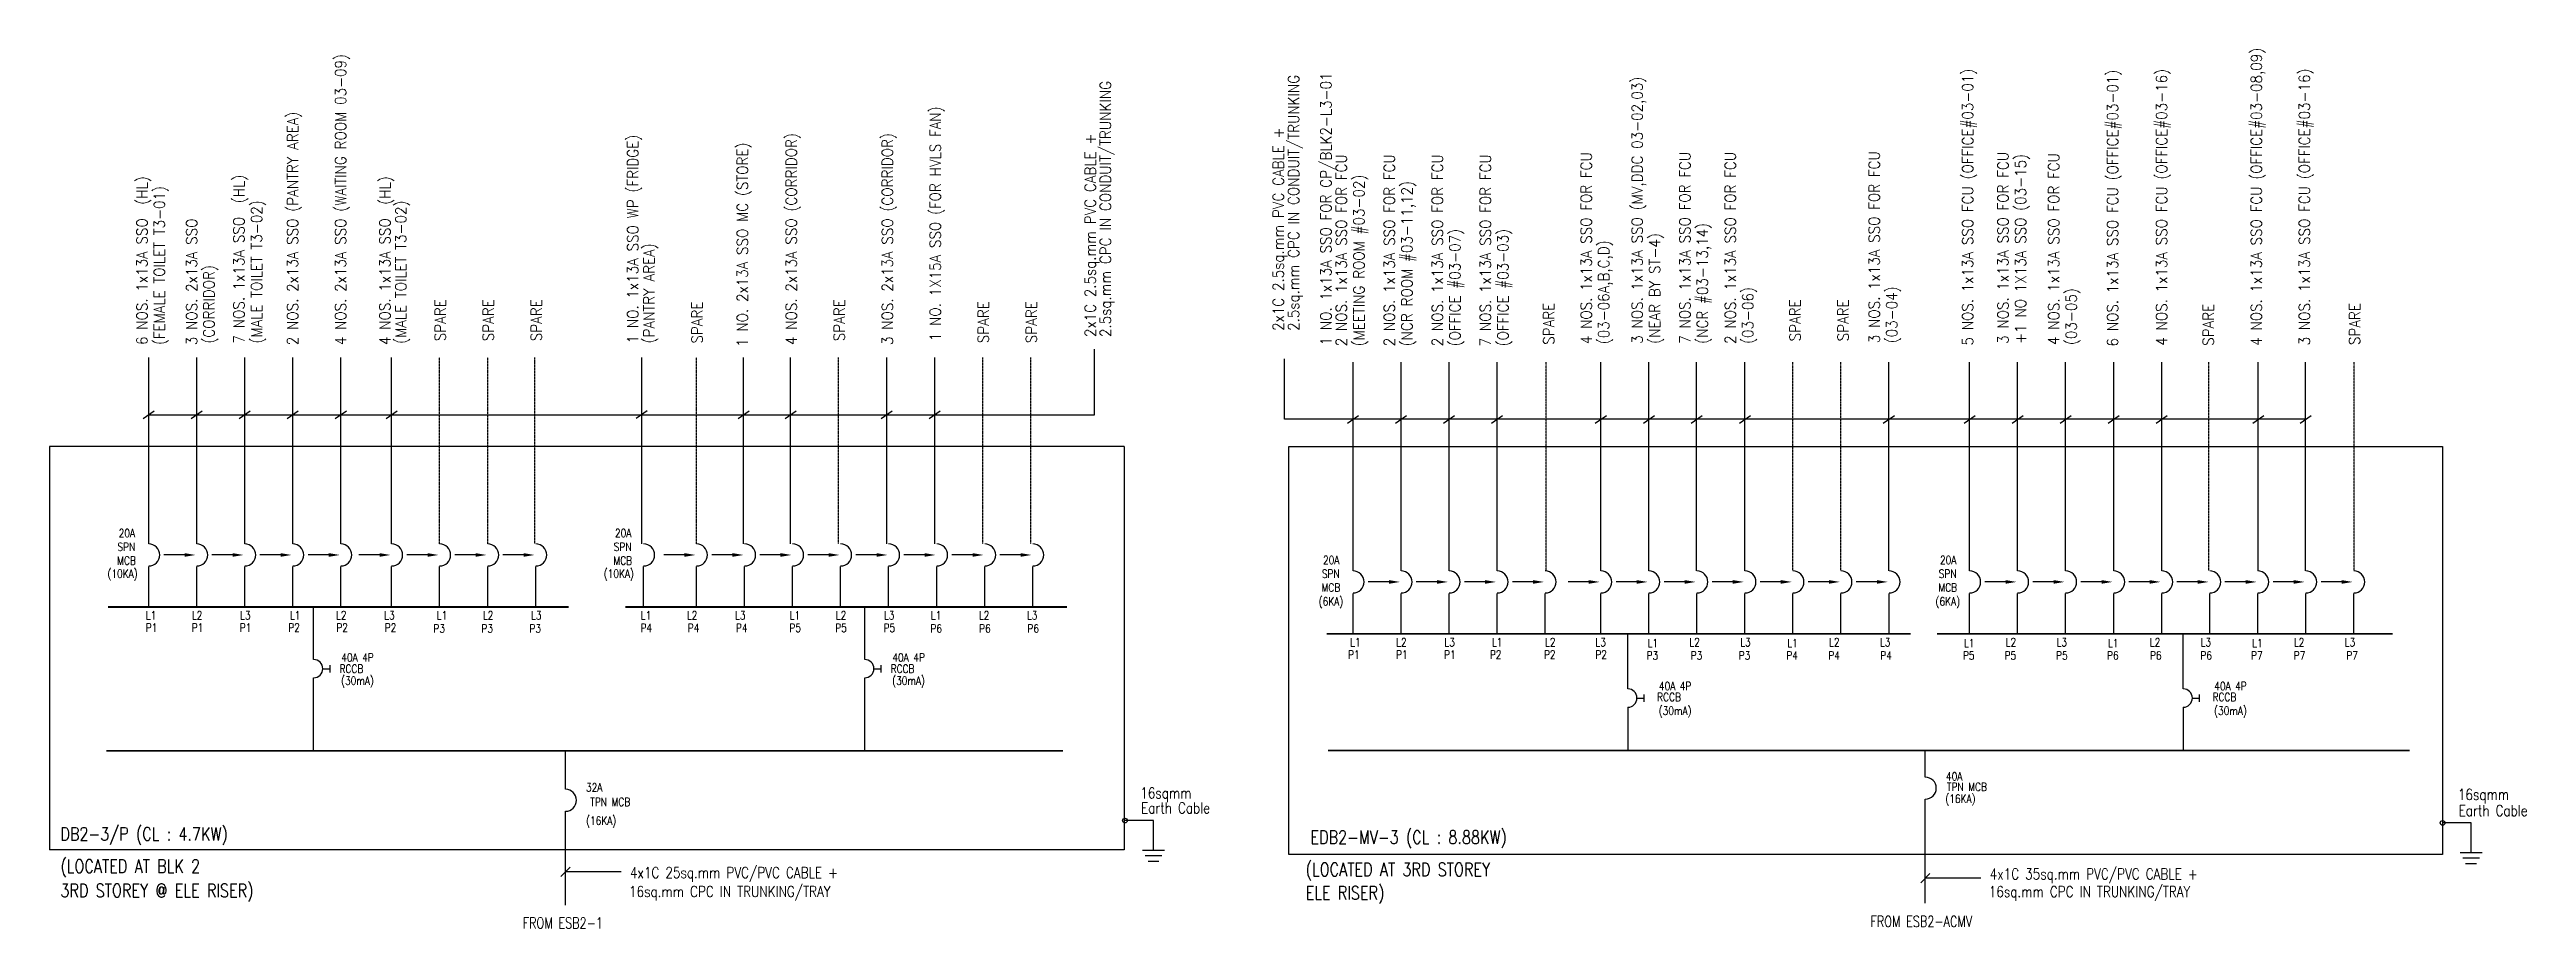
# Model space of a CAD drawing. Header units: millimetres. Extents: x 1219726 to 1461601, y 256790 to 556099.
# Drawn here: x 1255593 to 1323233, y 396265 to 420259 of the extents above; entities that cross this region are included whole.
import ezdxf
from ezdxf.enums import TextEntityAlignment as Align

# ---------------------------------------------------------------- set-up
doc = ezdxf.new("R2010")
doc.units = ezdxf.units.MM
doc.header["$LTSCALE"] = 0.01
doc.linetypes.add('DASHED', pattern=[19.05, 12.7, -6.35])
doc.linetypes.add('{ -E- }', pattern=[0])
doc.styles.add('100', font='romans.shx', dxfattribs={"width": 0.8, "height": 250})
doc.styles.add('A2', font='SIMPLEX.shx', dxfattribs={"width": 0.95, "height": 190})
doc.styles.add('PwNote', font='Romans.shx', dxfattribs={"width": 0.75, "bigfont": 'Special.shx'})
doc.styles.add('ROMANS', font='romans', dxfattribs={"width": 0.75})

msp = doc.modelspace()

# ---------------------------------------------------------------- texts
for s, height, rotation, style, width, p in [('4 NOS. 2x13A SSO (WAITING ROOM 03-09) ', 300, 90, 'A2', 0.9, (1263690, 412186)), ('4 NOS. 1x13A SSO FCU (OFFICE#03-08,09) ', 300, 90, 'A2', 0.9, (1316006, 412170)), ('2.5sq.mm CPC IN CONDUIT/TRUNKING', 300, 90, 'A2', 0.9, (1289716, 412579)), ('1 NO. 1x13A SSO FOR CP/BLK2-L3-01', 300, 90, 'A2', 0.9, (1290599, 412182)), ('3 NOS. 1x13A SSO (MV,DDC 03-02,03)', 300, 90, 'A2', 0.9, (1299098, 412225)), ('5 NOS. 1x13A SSO FCU (OFFICE#03-01) ', 300, 90, 'A2', 0.9, (1308124, 412178)), ('6 NOS. 1x13A SSO FCU (OFFICE#03-01) ', 300, 90, 'A2', 0.9, (1312079, 412152)), ('4 NOS. 1x13A SSO FCU (OFFICE#03-16) ', 300, 90, 'A2', 0.9, (1313417, 412173)), ('3 NOS. 1x13A SSO FCU (OFFICE#03-16) ', 300, 90, 'A2', 0.9, (1317319, 412183)), ('2.5sq.mm CPC IN CONDUIT/TRUNKING', 300, 90, 'A2', 0.9, (1284579, 412410)), ('2 NOS. 2x13A SSO (PANTRY AREA) ', 300, 90, 'A2', 0.9, (1262379, 412186)), ('1 NO. 1X15A SSO (FOR HVLS FAN)', 300, 90, 'A2', 0.9, (1279931, 412295)), ('2x1C 2.5sq.mm PVC CABLE +', 300, 90, 'A2', 0.9, (1289298, 412579)), ('1 NO. 1x13A SSO WP (FRIDGE) ', 300, 90, 'A2', 0.9, (1271670, 412237)), ('1 NO. 2x13A SSO MC (STORE) ', 300, 90, 'A2', 0.9, (1274663, 412140)), ('4 NOS. 2x13A SSO (CORRIDOR) ', 300, 90, 'A2', 0.9, (1275999, 412191)), ('3 NOS. 2x13A SSO (CORRIDOR) ', 300, 90, 'A2', 0.9, (1278623, 412191)), ('2x1C 2.5sq.mm PVC CABLE +', 300, 90, 'A2', 0.9, (1284161, 412410)), ('2 NOS. 1x13A SSO FOR FCU', 300, 90, 'A2', 0.9, (1291020, 412157)), ('2 NOS. 1x13A SSO FOR FCU', 300, 90, 'A2', 0.9, (1292331, 412157)), ('2 NOS. 1x13A SSO FOR FCU', 300, 90, 'A2', 0.9, (1293643, 412157)), ('7 NOS. 1x13A SSO FOR FCU', 300, 90, 'A2', 0.9, (1294955, 412157)), ('4 NOS. 1x13A SSO FOR FCU', 300, 90, 'A2', 0.9, (1297707, 412215)), ('7 NOS. 1x13A SSO FOR FCU', 300, 90, 'A2', 0.9, (1300401, 412225)), ('2 NOS. 1x13A SSO FOR FCU', 300, 90, 'A2', 0.9, (1301642, 412222)), ('3 NOS. 1x13A SSO FOR FCU', 300, 90, 'A2', 0.9, (1305571, 412241)), ('3 NOS. 1x13A SSO FOR FCU', 300, 90, 'A2', 0.9, (1309089, 412223)), ('+1 NO 1X13A SSO (03-15)', 300, 90, 'A2', 0.9, (1309567, 412223)), ('4 NOS. 1x13A SSO FOR FCU', 300, 90, 'A2', 0.9, (1310473, 412191)), ('6 NOS. 1x13A SSO  (HL) ', 300, 90, 'A2', 0.9, (1258268, 412193)), ('7 NOS. 1x13A SSO  (HL) ', 300, 90, 'A2', 0.9, (1260913, 412232)), ('4 NOS. 1x13A SSO  (HL) ', 300, 90, 'A2', 0.9, (1264902, 412193)), ('(MEETING ROOM #03-02) ', 300, 90, 'A2', 0.9, (1291498, 412157)), ('(FEMALE TOILET T3-01)', 300, 90, 'A2', 0.9, (1258741, 412193)), ('(MALE TOILET T3-02)', 300, 90, 'A2', 0.9, (1261398, 412232)), ('(MALE TOILET T3-02)', 300, 90, 'A2', 0.9, (1265336, 412223)), ('(NCR ROOM #03-11,12) ', 300, 90, 'A2', 0.9, (1292809, 412157)), ('3 NOS. 2x13A SSO ', 300, 90, 'A2', 0.9, (1259624, 412186)), ('(OFFICE #03-07) ', 300, 90, 'A2', 0.9, (1294121, 412157)), ('(OFFICE #03-03) ', 300, 90, 'A2', 0.9, (1295433, 412157)), ('(NCR #03-13,14) ', 300, 90, 'A2', 0.9, (1300879, 412225)), ('(PANTRY AREA)', 300, 90, 'A2', 0.9, (1272109, 412237)), ('(03-06A,B,C,D)', 300, 90, 'A2', 0.9, (1298185, 412215)), ('(NEAR BY ST-4) ', 300, 90, 'A2', 0.9, (1299576, 412225)), ('(CORRIDOR)', 300, 90, 'A2', 0.9, (1260094, 412232)), ('SPARE', 300, 90, 'A2', 0.9, (1266411, 412295)), ('SPARE', 300, 90, 'A2', 0.9, (1267723, 412295)), ('SPARE', 300, 90, 'A2', 0.9, (1269035, 412295)), ('SPARE', 300, 90, 'A2', 0.9, (1273426, 412232)), ('SPARE', 300, 90, 'A2', 0.9, (1277307, 412295)), ('SPARE', 300, 90, 'A2', 0.9, (1281242, 412242)), ('SPARE', 300, 90, 'A2', 0.9, (1282554, 412242)), ('SPARE', 300, 90, 'A2', 0.9, (1296684, 412199)), ('(03-06)', 300, 90, 'A2', 0.9, (1302120, 412222)), ('SPARE', 300, 90, 'A2', 0.9, (1303411, 412293)), ('SPARE', 300, 90, 'A2', 0.9, (1304723, 412293)), ('(03-04)', 300, 90, 'A2', 0.9, (1306049, 412241)), ('(03-05)', 300, 90, 'A2', 0.9, (1310951, 412191)), ('SPARE', 300, 90, 'A2', 0.9, (1314694, 412171)), ('SPARE', 300, 90, 'A2', 0.9, (1318691, 412190)), ('(10KA)', 225, 360, '100', 0.8, (1257175, 405839)), ('(10KA)', 225, 360, '100', 0.8, (1270727, 405839)), ('4x1C 25sq.mm PVC/PVC CABLE +', 300, 360, 'PwNote', 0.8, (1271444, 397640)), ('4x1C 35sq.mm PVC/PVC CABLE +', 300, 360, 'PwNote', 0.8, (1308577, 397603)), ('16sq.mm CPC IN TRUNKING/TRAY', 300, 360, 'PwNote', 0.8, (1271418, 397124)), ('16sq.mm CPC IN TRUNKING/TRAY', 300, 360, 'PwNote', 0.8, (1308551, 397120))]:
    msp.add_text(s, height=height, rotation=rotation, dxfattribs=dict(style=style, width=width)).set_placement(p)
for s, height, style, width, p in [('SPN', 225, '100', 0.8, (1257449, 406571)), ('20A', 225, '100', 0.8, (1257481, 406946)), ('SPN', 225, '100', 0.8, (1271001, 406571)), ('20A', 225, '100', 0.8, (1271033, 406946)), ('MCB', 225, '100', 0.8, (1257440, 406196)), ('MCB', 225, '100', 0.8, (1270992, 406196)), ('SPN', 225, '100', 0.8, (1290338, 405835)), ('20A', 225, '100', 0.8, (1290370, 406210)), ('SPN', 225, '100', 0.8, (1307185, 405835)), ('20A', 225, '100', 0.8, (1307217, 406210)), ('(6KA)', 225, '100', 0.8, (1290250, 405080)), ('MCB', 225, '100', 0.8, (1290329, 405460)), ('(6KA)', 225, '100', 0.8, (1307096, 405080)), ('MCB', 225, '100', 0.8, (1307176, 405460)), ('L1', 225, '100', 0.8, (1258222, 404702)), ('P1', 225, '100', 0.8, (1258223, 404366)), ('P1', 225, '100', 0.8, (1259477, 404366)), ('L2', 225, '100', 0.8, (1259481, 404702)), ('P1', 225, '100', 0.8, (1260789, 404366)), ('L3', 225, '100', 0.8, (1260796, 404702)), ('P2', 225, '100', 0.8, (1262111, 404366)), ('L1', 225, '100', 0.8, (1262157, 404702)), ('L2', 225, '100', 0.8, (1263416, 404702)), ('P2', 225, '100', 0.8, (1263423, 404366)), ('L3', 225, '100', 0.8, (1264731, 404702)), ('P2', 225, '100', 0.8, (1264746, 404366)), ('P3', 225, '100', 0.8, (1266077, 404341)), ('L1', 225, '100', 0.8, (1266168, 404702)), ('P3', 225, '100', 0.8, (1267388, 404341)), ('L2', 225, '100', 0.8, (1267427, 404702)), ('P3', 225, '100', 0.8, (1268700, 404341)), ('L3', 225, '100', 0.8, (1268742, 404702)), ('P4', 225, '100', 0.8, (1271732, 404358)), ('L1', 225, '100', 0.8, (1271739, 404702)), ('L2', 225, '100', 0.8, (1272998, 404702)), ('P4', 225, '100', 0.8, (1273022, 404358)), ('L3', 225, '100', 0.8, (1274313, 404702)), ('P4', 225, '100', 0.8, (1274336, 404358)), ('P5', 225, '100', 0.8, (1275799, 404358)), ('L1', 225, '100', 0.8, (1275806, 404702)), ('P5', 225, '100', 0.8, (1277049, 404358)), ('L2', 225, '100', 0.8, (1277065, 404702)), ('P5', 225, '100', 0.8, (1278369, 404358)), ('L3', 225, '100', 0.8, (1278380, 404702)), ('P6', 225, '100', 0.8, (1279650, 404341)), ('L1', 225, '100', 0.8, (1279660, 404702)), ('L2', 225, '100', 0.8, (1280972, 404702)), ('P6', 225, '100', 0.8, (1280980, 404341)), ('L3', 225, '100', 0.8, (1282284, 404702)), ('P6', 225, '100', 0.8, (1282298, 404341)), ('P1', 225, '100', 0.8, (1291055, 403629)), ('L1', 225, '100', 0.8, (1291111, 403966)), ('P1', 225, '100', 0.8, (1292366, 403629)), ('L2', 225, '100', 0.8, (1292367, 403966)), ('P1', 225, '100', 0.8, (1293678, 403629)), ('L3', 225, '100', 0.8, (1293684, 403966)), ('P2', 225, '100', 0.8, (1294926, 403629)), ('L1', 225, '100', 0.8, (1294982, 403966)), ('P2', 225, '100', 0.8, (1296402, 403629)), ('L2', 225, '100', 0.8, (1296433, 403966)), ('P2', 225, '100', 0.8, (1297804, 403629)), ('L3', 225, '100', 0.8, (1297808, 403966)), ('P3', 225, '100', 0.8, (1299205, 403605)), ('L1', 225, '100', 0.8, (1299233, 403941)), ('L2', 225, '100', 0.8, (1300374, 403966)), ('P3', 225, '100', 0.8, (1300409, 403605)), ('P3', 225, '100', 0.8, (1301721, 403605)), ('L3', 225, '100', 0.8, (1301762, 403966)), ('P4', 225, '100', 0.8, (1303021, 403605)), ('L1', 225, '100', 0.8, (1303049, 403941)), ('P4', 225, '100', 0.8, (1304168, 403605)), ('L2', 225, '100', 0.8, (1304190, 403966)), ('L3', 225, '100', 0.8, (1305578, 403966)), ('P4', 225, '100', 0.8, (1305586, 403605)), ('P5', 225, '100', 0.8, (1307844, 403605)), ('L1', 225, '100', 0.8, (1307873, 403941)), ('P5', 225, '100', 0.8, (1308981, 403605)), ('L2', 225, '100', 0.8, (1309013, 403966)), ('P5', 225, '100', 0.8, (1310389, 403605)), ('L3', 225, '100', 0.8, (1310401, 403966)), ('P6', 225, '100', 0.8, (1311779, 403605)), ('L1', 225, '100', 0.8, (1311808, 403941)), ('L2', 225, '100', 0.8, (1312948, 403966)), ('P6', 225, '100', 0.8, (1312952, 403605)), ('P6', 225, '100', 0.8, (1314329, 403605)), ('L3', 225, '100', 0.8, (1314336, 403966)), ('P7', 225, '100', 0.8, (1315714, 403605)), ('L1', 225, '100', 0.8, (1315743, 403941)), ('P7', 225, '100', 0.8, (1316880, 403605)), ('L2', 225, '100', 0.8, (1316883, 403966)), ('L3', 225, '100', 0.8, (1318271, 403966)), ('P7', 225, '100', 0.8, (1318313, 403605)), ('FROM ESB2-1', 300, 'PwNote', 0.75, (1268515, 396265)), ('FROM ESB2-ACMV', 300, 'PwNote', 0.75, (1305320, 396307))]:
    msp.add_text(s, height=height, dxfattribs=dict(style=style, width=width)).set_placement(p)
at = {"width": 0.8}
for s, height, style, p in [('RCCB', 225, '100', (1263837, 403355)), ('40A 4P ', 225, '100', (1264065, 403663)), ('(30mA)', 225, '100', (1264002, 403014)), ('RCCB', 225, '100', (1278887, 403355)), ('40A 4P ', 225, '100', (1279115, 403663)), ('(30mA)', 225, '100', (1279052, 403014)), ('RCCB', 225, '100', (1299819, 402583)), ('40A 4P ', 225, '100', (1300047, 402881)), ('RCCB', 225, '100', (1314985, 402583)), ('40A 4P ', 225, '100', (1315213, 402881)), ('(30mA)', 225, '100', (1299985, 402193)), ('(30mA)', 225, '100', (1315151, 402193)), ('40A ', 225, '100', (1307667, 400415)), ('32A ', 225, '100', (1270529, 400115)), ('TPN MCB', 225, '100', (1270906, 399720)), ('16sqmm ', 300, 'ROMANS', (1286161, 399913)), ('(16KA)', 225, '100', (1307775, 399790)), ('TPN MCB', 225, '100', (1307954, 400131)), ('16sqmm ', 300, 'ROMANS', (1322143, 399873)), ('(16KA)', 225, '100', (1270657, 399192)), ('Earth Cable', 300, 'ROMANS', (1286341, 399555)), ('Earth Cable', 300, 'ROMANS', (1322323, 399485))]:
    msp.add_text(s, height=height, dxfattribs=dict(at, style=style)).set_placement(p, align=Align.MIDDLE)
at = {"ltscale": 1.5, "style": 'PwNote', "width": 0.8}
for s, p in [('DB2-3/P (CL : 4.7KW)', (1255890, 398665)), ('EDB2-MV-3 (CL : 8.88KW)', (1290028, 398578)), ('(LOCATED AT BLK 2', (1255890, 397784)), ('(LOCATED AT 3RD STOREY', (1289896, 397697)), ('3RD STOREY @ ELE RISER)', (1255890, 397121)), ('ELE RISER)', (1289896, 397058))]:
    msp.add_text(s, height=360, dxfattribs=at).set_placement(p)

# ---------------------------------------------------------------- linework, layer by layer
at = {"linetype": '{ -E- }'}
for p, q in [((1258301, 406761), (1258301, 411851)), ((1259612, 406761), (1259612, 411851)), ((1260924, 406761), (1260924, 411851)), ((1262235, 406761), (1262235, 411851)), ((1263547, 406761), (1263547, 411851)), ((1264935, 406761), (1264935, 411851)), ((1271764, 406764), (1271764, 411853)), ((1274548, 406762), (1274548, 411852)), ((1275831, 406766), (1275831, 411856)), ((1278454, 406766), (1278454, 411856)), ((1279765, 406766), (1279765, 411856)), ((1291189, 406025), (1291189, 411725)), ((1292501, 406025), (1292501, 411725)), ((1293813, 406025), (1293813, 411725)), ((1295124, 406025), (1295124, 411725)), ((1297956, 406025), (1297956, 411725)), ((1299267, 406025), (1299267, 411725)), ((1300571, 406025), (1300571, 411725)), ((1301891, 406025), (1301891, 411725)), ((1305820, 406025), (1305820, 411725)), ((1308026, 406025), (1308026, 411725)), ((1309338, 406025), (1309338, 411725)), ((1310649, 406025), (1310649, 411725)), ((1311961, 406025), (1311961, 411725)), ((1313273, 406025), (1313273, 411725)), ((1315907, 406025), (1315907, 411725)), ((1317203, 406025), (1317203, 411725)), ((1298693, 402804), (1298693, 404306)), ((1313859, 402804), (1313859, 404306)), ((1298693, 402304), (1298693, 401123)), ((1313859, 402304), (1313859, 401123)), ((1269683, 400065), (1269683, 401112)), ((1306816, 400396), (1306816, 401123)), ((1306816, 396958), (1306816, 399796)), ((1269683, 396905), (1269683, 399465)), ((1285740, 399210), (1284961, 399210)), ((1321722, 399147), (1320943, 399147))]:
    msp.add_line(p, q, dxfattribs=at)
at = {"linetype": 'DASHED', "ltscale": 10}
for p, q in [((1266246, 406761), (1266246, 411851)), ((1267558, 406761), (1267558, 411851)), ((1268845, 406762), (1268845, 411852)), ((1273261, 406761), (1273261, 411851)), ((1277142, 406766), (1277142, 411856)), ((1281077, 406766), (1281077, 411856)), ((1282389, 406766), (1282389, 411856)), ((1296464, 406025), (1296464, 411725)), ((1303202, 406025), (1303202, 411725)), ((1304514, 406025), (1304514, 411725)), ((1314562, 406025), (1314562, 411725)), ((1318529, 406025), (1318529, 411725))]:
    msp.add_line(p, q, dxfattribs=at)
for p, q in [((1258150, 410187), (1258451, 410396)), ((1259461, 410187), (1259763, 410396)), ((1260773, 410187), (1261075, 410396)), ((1262085, 410187), (1262386, 410396)), ((1263396, 410187), (1263698, 410396)), ((1264784, 410187), (1265085, 410396)), ((1271613, 410195), (1271914, 410404)), ((1274397, 410187), (1274698, 410396)), ((1275680, 410187), (1275981, 410396)), ((1278303, 410187), (1278605, 410396)), ((1279615, 410187), (1279916, 410396)), ((1291039, 410061), (1291340, 410270)), ((1292350, 410061), (1292652, 410270)), ((1293662, 410061), (1293963, 410270)), ((1294974, 410061), (1295275, 410270)), ((1297805, 410061), (1298107, 410270)), ((1299117, 410061), (1299418, 410270)), ((1300420, 410061), (1300722, 410270)), ((1301740, 410061), (1302041, 410270)), ((1305669, 410061), (1305971, 410270)), ((1307875, 410061), (1308177, 410270)), ((1309187, 410061), (1309488, 410270)), ((1310498, 410061), (1310800, 410270)), ((1311810, 410061), (1312112, 410270)), ((1313122, 410061), (1313423, 410270)), ((1315757, 410061), (1316058, 410270)), ((1317052, 410061), (1317353, 410270)), ((1258301, 405042), (1258301, 406149)), ((1259281, 406461), (1258716, 406461)), ((1259612, 405042), (1259612, 406149)), ((1260593, 406461), (1260028, 406461)), ((1260924, 405042), (1260924, 406149)), ((1261904, 406461), (1261340, 406461)), ((1262235, 405042), (1262235, 406149)), ((1263216, 406461), (1262651, 406461)), ((1263547, 405042), (1263547, 406149)), ((1264604, 406461), (1264039, 406461)), ((1264935, 405042), (1264935, 406149)), ((1265915, 406461), (1265351, 406461)), ((1266246, 405042), (1266246, 406149)), ((1267227, 406461), (1266662, 406461)), ((1267558, 405042), (1267558, 406149)), ((1268539, 406461), (1267974, 406461)), ((1268870, 405042), (1268870, 406149)), ((1271817, 405042), (1271817, 406149)), ((1272930, 406461), (1272365, 406461)), ((1273261, 405042), (1273261, 406149)), ((1274242, 406461), (1273677, 406461)), ((1274573, 405042), (1274573, 406149)), ((1275553, 406461), (1274988, 406461)), ((1275884, 405042), (1275884, 406149)), ((1276865, 406461), (1276300, 406461)), ((1277196, 405042), (1277196, 406149)), ((1278176, 406461), (1277612, 406461)), ((1278507, 405042), (1278507, 406149)), ((1279488, 406461), (1278923, 406461)), ((1279819, 405042), (1279819, 406149)), ((1280800, 406461), (1280235, 406461)), ((1281131, 405042), (1281131, 406149)), ((1282111, 406461), (1281547, 406461)), ((1282442, 405042), (1282442, 406149)), ((1291189, 404306), (1291189, 405413)), ((1292170, 405725), (1291605, 405725)), ((1292501, 404306), (1292501, 405413)), ((1293482, 405725), (1292917, 405725)), ((1293813, 404306), (1293813, 405413)), ((1294793, 405725), (1294229, 405725)), ((1295124, 404306), (1295124, 405413)), ((1296105, 405725), (1295540, 405725)), ((1296436, 404306), (1296436, 405413)), ((1297625, 405725), (1297060, 405725)), ((1297956, 404306), (1297956, 405413)), ((1298936, 405725), (1298372, 405725)), ((1299267, 404306), (1299267, 405413)), ((1300248, 405725), (1299683, 405725)), ((1300579, 404306), (1300579, 405413)), ((1301560, 405725), (1300995, 405725)), ((1301891, 404306), (1301891, 405413)), ((1302871, 405725), (1302307, 405725)), ((1303202, 404306), (1303202, 405413)), ((1304183, 405725), (1303618, 405725)), ((1304514, 404306), (1304514, 405413)), ((1305494, 405725), (1304930, 405725)), ((1305826, 404306), (1305826, 405413)), ((1308026, 404306), (1308026, 405413)), ((1309007, 405725), (1308442, 405725)), ((1309338, 404306), (1309338, 405413)), ((1310318, 405725), (1309754, 405725)), ((1310649, 404306), (1310649, 405413)), ((1311630, 405725), (1311065, 405725)), ((1311961, 404306), (1311961, 405413)), ((1312941, 405725), (1312377, 405725)), ((1313273, 404306), (1313273, 405413)), ((1314253, 405725), (1313688, 405725)), ((1314584, 404306), (1314584, 405413)), ((1315565, 405725), (1315000, 405725)), ((1315896, 404306), (1315896, 405413)), ((1316876, 405725), (1316312, 405725)), ((1317207, 404306), (1317207, 405413)), ((1318188, 405725), (1317623, 405725)), ((1318519, 404306), (1318519, 405413)), ((1262805, 403607), (1262805, 405042)), ((1277855, 403607), (1277855, 405042)), ((1263055, 403357), (1263255, 403357)), ((1263255, 403257), (1263255, 403457)), ((1278105, 403357), (1278305, 403357)), ((1278305, 403257), (1278305, 403457)), ((1262805, 401112), (1262805, 403107)), ((1277855, 401112), (1277855, 403107)), ((1298943, 402554), (1299143, 402554)), ((1299143, 402454), (1299143, 402654)), ((1314109, 402554), (1314309, 402554)), ((1314309, 402454), (1314309, 402654)), ((1285740, 398403), (1285740, 399210)), ((1321722, 398340), (1321722, 399147)), ((1285440, 398403), (1286040, 398403)), ((1269558, 397688), (1269808, 397938)), ((1271202, 397813), (1269683, 397813)), ((1285515, 398253), (1285965, 398253)), ((1285590, 398103), (1285890, 398103)), ((1306691, 397514), (1306941, 397765)), ((1321422, 398340), (1322022, 398340)), ((1321497, 398190), (1321947, 398190)), ((1321572, 398040), (1321872, 398040)), ((1308335, 397639), (1306816, 397639))]:
    msp.add_line(p, q)
at = {"linetype": '{ -E- }', "ltscale": 1.5}
for p, q in [((1284938, 409424), (1255593, 409424)), ((1284938, 398410), (1255593, 398410))]:
    msp.add_line(p, q, dxfattribs=at)
for points in [[(1258301, 410291), (1284128, 410291), (1284128, 412079)], [(1255593, 409424), (1255593, 398410)], [(1284938, 409424), (1284938, 398410)]]:
    msp.add_lwpolyline(points, dxfattribs=at)
at = {"linetype": '{ -E- }'}
msp.add_lwpolyline([(1317192, 410165), (1289320, 410165), (1289320, 411818)], dxfattribs=at)
msp.add_lwpolyline([(1289435, 409424), (1320943, 409424), (1320943, 398283), (1289435, 398283)], close=True, dxfattribs=at)
at = {"const_width": 50}
for points in [[(1257187, 405042), (1269773, 405042)], [(1271313, 405042), (1283380, 405042)], [(1290468, 404306), (1306417, 404306)], [(1307137, 404306), (1319579, 404306)], [(1257140, 401112), (1283266, 401112)], [(1290505, 401123), (1320048, 401123)]]:
    msp.add_lwpolyline(points, dxfattribs=at)
for centre in [(1284961, 399210), (1320943, 399147)]:
    msp.add_circle(centre, 63.8)
for centre, radius in [((1258301, 406461), 300), ((1259612, 406461), 300), ((1260924, 406461), 300), ((1262235, 406461), 300), ((1263547, 406461), 300), ((1264935, 406461), 300), ((1266246, 406461), 300), ((1267558, 406461), 300), ((1268870, 406461), 300), ((1271817, 406461), 300), ((1273261, 406461), 300), ((1274573, 406461), 300), ((1275884, 406461), 300), ((1277196, 406461), 300), ((1278507, 406461), 300), ((1279819, 406461), 300), ((1281131, 406461), 300), ((1282442, 406461), 300), ((1291189, 405725), 300), ((1292501, 405725), 300), ((1293813, 405725), 300), ((1295124, 405725), 300), ((1296436, 405725), 300), ((1297956, 405725), 300), ((1299267, 405725), 300), ((1300579, 405725), 300), ((1301891, 405725), 300), ((1303202, 405725), 300), ((1304514, 405725), 300), ((1305826, 405725), 300), ((1308026, 405725), 300), ((1309338, 405725), 300), ((1310649, 405725), 300), ((1311961, 405725), 300), ((1313273, 405725), 300), ((1314584, 405725), 300), ((1315896, 405725), 300), ((1317207, 405725), 300), ((1318519, 405725), 300), ((1262805, 403357), 250), ((1277855, 403357), 250), ((1298693, 402554), 250), ((1313859, 402554), 250), ((1269683, 399765), 300), ((1306816, 400096), 300)]:
    msp.add_arc(centre, radius, 270, 90)
for points in [[(1259281, 406511), (1259581, 406461), (1259281, 406411)], [(1260593, 406511), (1260893, 406461), (1260593, 406411)], [(1261904, 406511), (1262204, 406461), (1261904, 406411)], [(1263216, 406511), (1263516, 406461), (1263216, 406411)], [(1264604, 406511), (1264904, 406461), (1264604, 406411)], [(1265915, 406511), (1266215, 406461), (1265915, 406411)], [(1267227, 406511), (1267527, 406461), (1267227, 406411)], [(1268539, 406511), (1268839, 406461), (1268539, 406411)], [(1272930, 406511), (1273230, 406461), (1272930, 406411)], [(1274242, 406511), (1274542, 406461), (1274242, 406411)], [(1275553, 406511), (1275853, 406461), (1275553, 406411)], [(1276865, 406511), (1277165, 406461), (1276865, 406411)], [(1278176, 406511), (1278476, 406461), (1278176, 406411)], [(1279488, 406511), (1279788, 406461), (1279488, 406411)], [(1280800, 406511), (1281100, 406461), (1280800, 406411)], [(1282111, 406511), (1282411, 406461), (1282111, 406411)], [(1292170, 405775), (1292470, 405725), (1292170, 405675)], [(1293482, 405775), (1293782, 405725), (1293482, 405675)], [(1294793, 405775), (1295093, 405725), (1294793, 405675)], [(1296105, 405775), (1296405, 405725), (1296105, 405675)], [(1297625, 405775), (1297925, 405725), (1297625, 405675)], [(1298936, 405775), (1299236, 405725), (1298936, 405675)], [(1300248, 405775), (1300548, 405725), (1300248, 405675)], [(1301560, 405775), (1301860, 405725), (1301560, 405675)], [(1302871, 405775), (1303171, 405725), (1302871, 405675)], [(1304183, 405775), (1304483, 405725), (1304183, 405675)], [(1305494, 405775), (1305794, 405725), (1305494, 405675)], [(1309007, 405775), (1309307, 405725), (1309007, 405675)], [(1310318, 405775), (1310618, 405725), (1310318, 405675)], [(1311630, 405775), (1311930, 405725), (1311630, 405675)], [(1312941, 405775), (1313241, 405725), (1312941, 405675)], [(1314253, 405775), (1314553, 405725), (1314253, 405675)], [(1315565, 405775), (1315865, 405725), (1315565, 405675)], [(1316876, 405775), (1317176, 405725), (1316876, 405675)], [(1318188, 405775), (1318488, 405725), (1318188, 405675)]]:
    msp.add_solid(points)

msp.set_redraw_order([(e.dxf.handle, doc.entitydb.next_handle()) for e in msp.query("TEXT MTEXT ATTDEF DIMENSION ARC_DIMENSION")])  # texts and dimensions are drawn at this point

doc.saveas('drawing.dxf')
